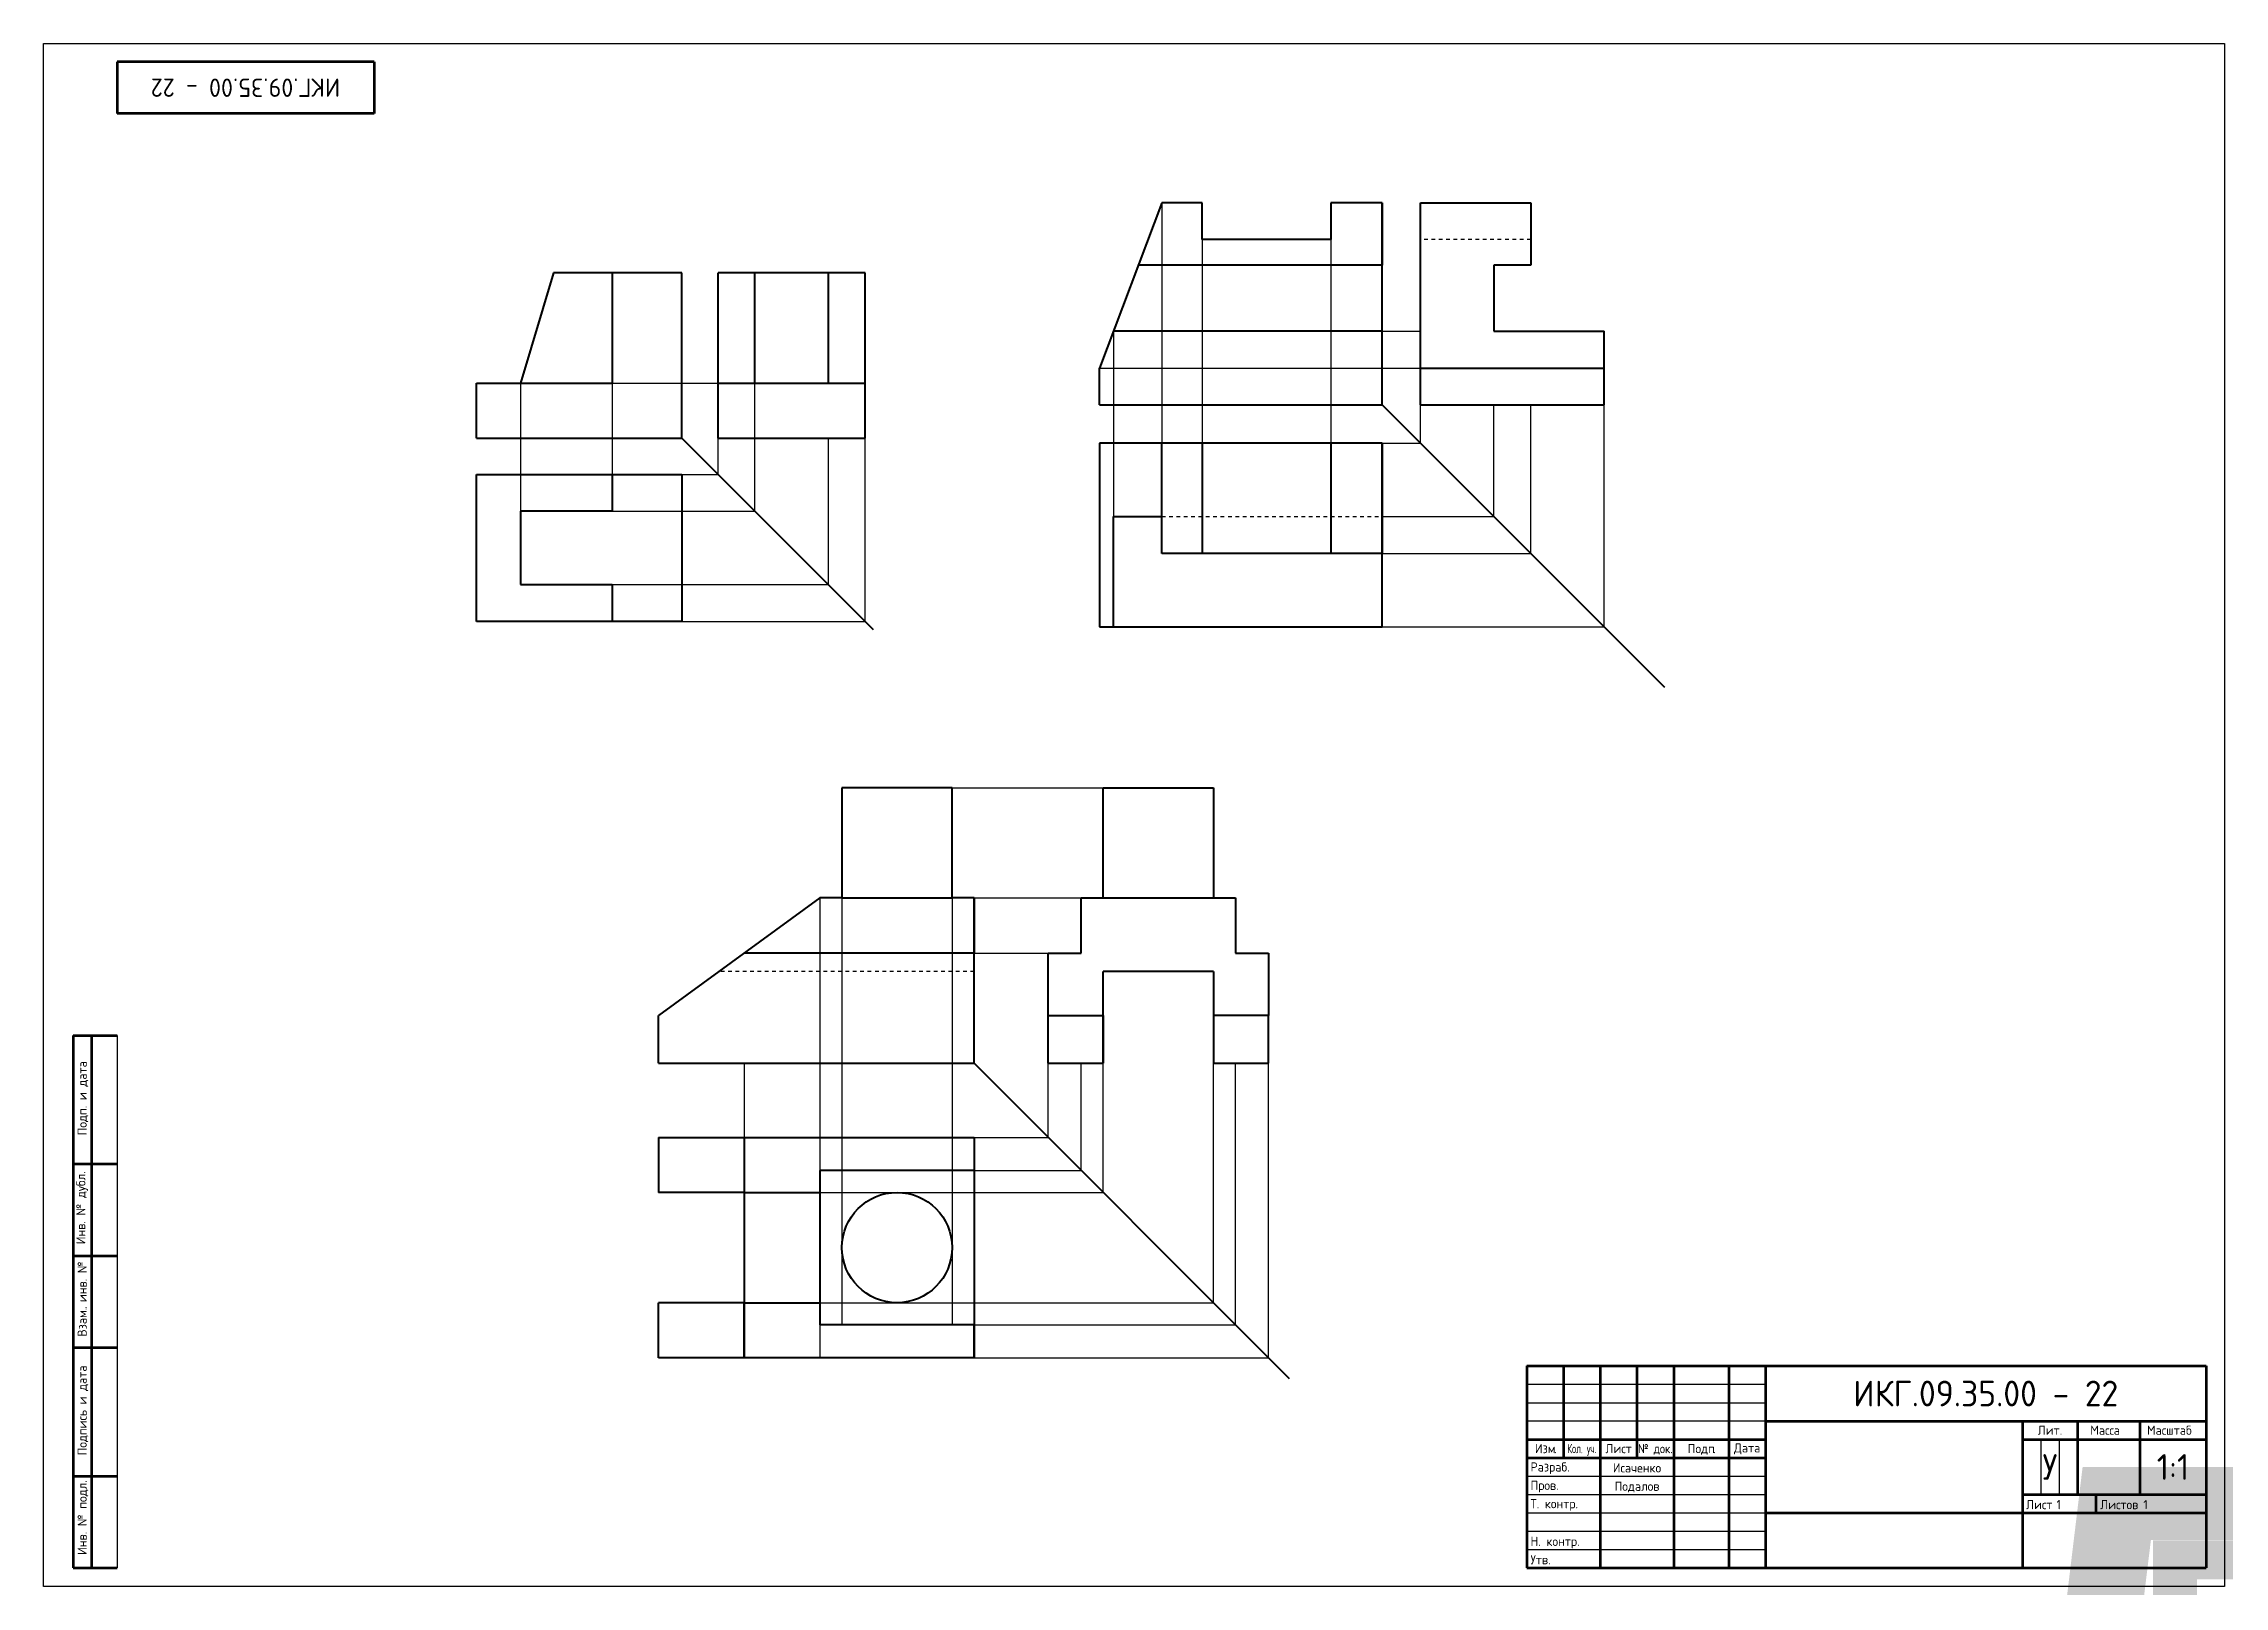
# Model space of a CAD drawing. Header units: millimetres. Extents: x 1453 to 2733, y 2066 to 2679.
# Drawn here: x 1453 to 2047, y 2259 to 2679 of the extents above; entities that cross this region are included whole.
import ezdxf
from ezdxf.enums import TextEntityAlignment as Align

# ---------------------------------------------------------------- set-up
doc = ezdxf.new("R2018")
doc.units = ezdxf.units.MM
doc.linetypes.add('JIS_02_1.0', pattern=[2, 1, -1])
for name, color, linetype in [('Линия связи', 92, 'Continuous'), ('Невидимая', 140, 'JIS_02_1.0'), ('форматки', 7, 'Continuous')]:
    doc.layers.add(name, color=color, linetype=linetype)
doc.layers.add('Основная', color=7, linetype='Continuous', lineweight=40)
doc.styles.add('GOST-2.304_Type-B', font='GOST Common.ttf')
doc.styles.get("Standard").update_dxf_attribs({"font": 'arial.ttf'})

# ---------------------------------------------------------------- blocks, each defined once
blk = doc.blocks.new('ACAD_SPDS_TB_18')
at = {"linetype": 'Continuous', "lineweight": 60}
for p, q in [((-12, 145), (0, 145)), ((-12, 145), (-12, 0)), ((-7, 145), (-7, 0)), ((-12, 110), (0, 110)), ((-12, 85), (0, 85)), ((-12, 60), (0, 60)), ((-12, 25), (0, 25)), ((-12, 0), (0, 0))]:
    blk.add_line(p, q, dxfattribs=at)
at = {"linetype": 'Continuous', "lineweight": 30}
blk.add_line((0, 145), (0, 0), dxfattribs=at)
at = {"style": 'GOST-2.304_Type-B'}
for s, p in [('Подп. и дата', (-8.25, 117.77)), ('Инв. № дубл.', (-8.62, 88.14)), ('Взам. инв. №', (-8.25, 62.96)), ('. ', (-8.25, 70.58)), ('Подпись и дата', (-8.25, 30.64)), ('Инв. № подл.', (-8.25, 3.57))]:
    blk.add_text(s, height=2.5, rotation=90, dxfattribs=at).set_placement(p)
for tag, p in [('ПОДП_ДАТА_2', (-3.5, 127.5)), ('ИНВ_Н_ДУБЛ', (-3.65, 97.5)), ('ВЗАМ_ИНВ_Н', (-3.5, 71.94)), ('ПОДП_ДАТА_1', (-3.5, 42.5)), ('ИНВ_НОМ_ПОДЛ', (-3.5, 12.5))]:
    blk.add_attdef(tag, text='', height=2.5, rotation=90, dxfattribs=at).set_placement(p, align=Align.MIDDLE_CENTER)
at = {"style": 'GOST-2.304_Type-B', "flags": 1}
blk.add_attdef('ИДЕНТИФИКАТОР_НАДПИСИ', (-12.12, -11.58), '', height=2.5, dxfattribs=at)
blk = doc.blocks.new('ACAD_SPDS_TB_08')
at = {"linetype": 'Continuous', "lineweight": 60}
for p, q in [((0, 0), (0, -14)), ((70, 0), (0, 0)), ((70, 0), (70, -14)), ((70, -14), (0, -14))]:
    blk.add_line(p, q, dxfattribs=at)
at = {"style": 'GOST-2.304_Type-B', "flags": 8}
blk.add_attdef('ОБОЗНАЧЕНИЕ_ДОКУМЕНТА', text='', height=5, dxfattribs=at).set_placement((35, -7), align=Align.MIDDLE_CENTER)
at = {"style": 'GOST-2.304_Type-B', "flags": 1}
blk.add_attdef('ИДЕНТИФИКАТОР_НАДПИСИ', (-0.4, -20.95), '', height=2.5, dxfattribs=at)
blk = doc.blocks.new('ACAD_SPDS_TB_06')
at = {"linetype": 'Continuous', "lineweight": 60}
for p, q in [((-185, 55), (0, 55)), ((-185, 55), (-185, 0)), ((-175, 55), (-175, 30)), ((-165, 55), (-165, 0)), ((-155, 55), (-155, 30)), ((-145, 55), (-145, 0)), ((-130, 55), (-130, 0)), ((-120, 55), (-120, 0)), ((0, 55), (0, 0)), ((-120, 40), (0, 40)), ((-185, 35), (-120, 35)), ((-185, 30), (-120, 30)), ((-120, 15), (0, 15)), ((-185, 0), (0, 0))]:
    blk.add_line(p, q, dxfattribs=at)
at = {"linetype": 'Continuous', "lineweight": 25}
for p, q in [((-185, 50), (-120, 50)), ((-185, 45), (-120, 45)), ((-185, 25), (-120, 25)), ((-185, 20), (-120, 20)), ((-185, 15), (-120, 15)), ((-185, 10), (-120, 10)), ((-185, 5), (-120, 5))]:
    blk.add_line(p, q, dxfattribs=at)
at = {"lineweight": 25}
blk.add_line((-120, 40), (-185, 40), dxfattribs=at)
at = {"lineweight": 60}
for p, q in [((-50, 40), (-50, 0)), ((-35, 40), (-35, 20)), ((-18, 40), (-18, 20)), ((-50, 35), (0, 35)), ((-50, 20), (0, 20)), ((-30, 20), (-30, 15))]:
    blk.add_line(p, q, dxfattribs=at)
for p, q in [((-45, 35), (-45, 20)), ((-40, 35), (-40, 20)), ((-130, 20), (-120, 20))]:
    blk.add_line(p, q)
at = {"style": 'GOST-2.304_Type-B'}
for s, p in [('Изм', (-180, 31.25)), ('Лист', (-160, 31.25)), ('Подп', (-137.5, 31.25)), ('Дата', (-125, 31.44))]:
    blk.add_text(s, height=2.5, dxfattribs=at).set_placement(p, align=Align.CENTER)
for s, p in [('.', (-177.56, 31.25)), ('.', (-134.25, 31.25)), ('Разраб.', (-184, 26.25)), ('Пров.', (-184, 21.25)), ('Т. контр.', (-184, 16.25)), ('Лист', (-49.02, 16)), ('Листов', (-28.83, 16)), ('Н. контр.', (-184, 6)), ('Утв.', (-184, 1))]:
    blk.add_text(s, height=2.5, dxfattribs=at).set_placement(p)
at = {"style": 'GOST-2.304_Type-B', "width": 0.70447}
blk.add_text('Кол. уч.', height=2.5, dxfattribs=at).set_placement((-174, 31.25), (-166, 31.25), align=Align.FIT)
at = {"style": 'GOST-2.304_Type-B', "width": 0.9}
blk.add_text('№ док.', height=2.5, dxfattribs=at).set_placement((-150, 31.25), align=Align.CENTER)
at = {"linetype": 'Continuous', "char_height": 2.5, "attachment_point": 5, "style": 'GOST-2.304_Type-B'}
for s, insert, width in [('Лит.', (-42.5, 37.5), 14), ('Масса', (-27.5, 37.5), 14), ('Масштаб', (-10, 37.5), 19)]:
    blk.add_mtext(s, dxfattribs=dict(at, insert=insert, width=width))
at = {"style": 'GOST-2.304_Type-B'}
for tag, p, flags in [('ИДЕНТИФИКАТОР_НАДПИСИ', (-185.34, 60.88), 1), ('ЛИСТ', (-40.73, 16), 8), ('ЛИСТОВ', (-17.07, 16), 8)]:
    blk.add_attdef(tag, p, '', height=2.5, dxfattribs=dict(at, flags=flags))
at = {"style": 'GOST-2.304_Type-B', "flags": 8}
for tag, p in [('ИЗМ_4', (-180, 51)), ('ИЗМ_4_КОЛ_УЧ', (-170, 51)), ('ИЗМ_4_ЛИСТ', (-160, 51)), ('ИЗМ_4_N_ДОК', (-150, 51)), ('ИЗМ_4_ДАТА', (-125, 51)), ('ИЗМ_3', (-180, 46)), ('ИЗМ_3_КОЛ_УЧ', (-170, 46)), ('ИЗМ_3_ЛИСТ', (-160, 46)), ('ИЗМ_3_N_ДОК', (-150, 46)), ('ИЗМ_3_ДАТА', (-125, 46)), ('ИЗМ_2', (-180, 41)), ('ИЗМ_2_КОЛ_УЧ', (-170, 41)), ('ИЗМ_2_ЛИСТ', (-160, 41)), ('ИЗМ_2_N_ДОК', (-150, 41)), ('ИЗМ_2_ДАТА', (-125, 41)), ('ИЗМ_1', (-180, 36)), ('ИЗМ_1_КОЛ_УЧ', (-170, 36)), ('ИЗМ_1_ЛИСТ', (-160, 36)), ('ИЗМ_1_N_ДОК', (-150, 36)), ('ИЗМ_1_ДАТА', (-125, 36)), ('РАЗРАБ_ФИО', (-155, 26)), ('РАЗРАБ_ДАТА', (-125, 26)), ('ТКОНТР_ФИО', (-155, 16)), ('ПРОВ_ФИО', (-155, 21)), ('ТКОНТР_ДАТА', (-125, 16)), ('ПРОВ_ДАТА', (-125, 21)), ('ДОЛЖНОСТЬ_1', (-175, 11)), ('ДОЛЖНОСТЬ_1_ФИО', (-155, 11)), ('ДОЛЖНОСТЬ_1_ДАТА', (-125, 11)), ('НКОНТР_ФИО', (-155, 6)), ('НКОНТР_ДАТА', (-125, 6)), ('УТВ_ФИО', (-155, 1)), ('УТВ_ДАТА', (-125, 1))]:
    blk.add_attdef(tag, text='', height=2.5, dxfattribs=at).set_placement(p, align=Align.CENTER)
at = {"style": 'GOST-2.304_Type-B'}
blk.add_attdef('ОБОЗНАЧЕНИЕ_ДОКУМЕНТА', text='', height=5, dxfattribs=at).set_placement((-60, 47.5), align=Align.MIDDLE_CENTER)
at = {"lineweight": 30, "flags": 104}
for tag, p in [('НАИМЕНОВАНИЕ_ДОКУМЕНТА', (-85, 27.5)), ('ОБОЗНАЧЕНИЕ_МАТЕРИАЛА', (-85, 7.5)), ('НАИМЕНОВАНИЕ_ПРЕДПРИЯТИЯ', (-25, 7.5))]:
    blk.add_attdef(tag, text='', height=3.5, dxfattribs=at).set_placement(p, align=Align.MIDDLE_CENTER)
at = {"style": 'GOST-2.304_Type-B', "flags": 8}
for tag, p in [('Л1', (-47.5, 27.5)), ('Л2', (-42.5, 27.5)), ('Л3', (-37.5, 27.5)), ('МАССА', (-26.5, 27.5)), ('МАСШТАБ', (-9, 27.5))]:
    blk.add_attdef(tag, text='', height=2.5, dxfattribs=at).set_placement(p, align=Align.MIDDLE_CENTER)

msp = doc.modelspace()

# ---------------------------------------------------------------- linework, layer by layer
msp.add_lwpolyline([(1452.79, 2258.69), (1452.79, 2678.69), (2046.79, 2678.69), (2046.79, 2258.69), (1452.79, 2258.69)])
at = {"layer": 'Линия связи'}
for p, q in [((1757.39, 2635.37), (1757.39, 2569.92)), ((1768.39, 2635.37), (1768.39, 2539.92)), ((1803.39, 2635.37), (1803.39, 2539.92)), ((1744.17, 2600.37), (1744.17, 2519.92)), ((1817.39, 2600.37), (1827.84, 2600.37)), ((1636.53, 2561.4), (1636.53, 2594.53)), ((1740.39, 2590.37), (1827.84, 2590.37)), ((1582.66, 2586.27), (1582.66, 2551.4)), ((1607.66, 2586.27), (1607.66, 2561.4)), ((1607.66, 2586.27), (1636.53, 2586.27)), ((1646.53, 2551.4), (1646.53, 2586.27)), ((1827.84, 2569.92), (1827.84, 2580.37)), ((1847.84, 2549.92), (1847.84, 2580.37)), ((1857.84, 2539.92), (1857.84, 2580.37)), ((1877.84, 2519.92), (1877.84, 2580.37)), ((1666.53, 2531.4), (1666.53, 2571.27)), ((1676.53, 2521.4), (1676.53, 2571.27)), ((1817.39, 2569.92), (1827.84, 2569.92)), ((1626.66, 2561.4), (1636.53, 2561.4)), ((1607.66, 2551.4), (1646.53, 2551.4)), ((1817.39, 2549.92), (1847.84, 2549.92)), ((1817.39, 2539.92), (1857.84, 2539.92)), ((1607.66, 2531.4), (1666.53, 2531.4)), ((1626.66, 2521.4), (1676.53, 2521.4)), ((1817.39, 2519.92), (1877.84, 2519.92)), ((1700.24, 2476.09), (1741.43, 2476.09)), ((1664.24, 2446.09), (1664.24, 2320.91)), ((1670.24, 2446.09), (1670.24, 2329.91)), ((1700.24, 2446.09), (1700.24, 2329.91)), ((1706.24, 2446.09), (1735.43, 2446.09)), ((1706.24, 2431.09), (1726.43, 2431.09)), ((1643.62, 2401.09), (1643.62, 2320.91)), ((1726.43, 2380.91), (1726.43, 2401.09)), ((1735.43, 2371.91), (1735.43, 2401.09)), ((1741.43, 2365.91), (1741.43, 2401.09)), ((1771.43, 2335.91), (1771.43, 2401.09)), ((1777.43, 2329.91), (1777.43, 2401.09)), ((1786.43, 2320.91), (1786.43, 2401.09)), ((1706.24, 2380.91), (1726.43, 2380.91)), ((1706.24, 2371.91), (1735.43, 2371.91)), ((1643.62, 2365.91), (1741.43, 2365.91)), ((1643.62, 2335.91), (1771.43, 2335.91)), ((1706.24, 2329.91), (1777.43, 2329.91)), ((1706.24, 2320.91), (1786.43, 2320.91))]:
    msp.add_line(p, q, dxfattribs=at)
at = {"layer": 'Невидимая'}
for p, q in [((1857.84, 2625.37), (1827.84, 2625.37)), ((1757.39, 2549.92), (1817.39, 2549.92)), ((1706.24, 2426.09), (1636.74, 2426.09))]:
    msp.add_line(p, q, dxfattribs=at)
at = {"layer": 'Основная'}
for p, q in [((1757.39, 2635.37), (1740.39, 2590.37)), ((1768.39, 2635.37), (1757.39, 2635.37)), ((1768.39, 2625.37), (1768.39, 2635.37)), ((1817.39, 2635.37), (1803.39, 2635.37)), ((1803.39, 2635.37), (1803.39, 2625.37)), ((1817.39, 2600.37), (1817.39, 2635.37)), ((1817.39, 2635.37), (1817.39, 2618.37)), ((1827.84, 2580.37), (1827.84, 2635.37)), ((1827.84, 2635.37), (1857.84, 2635.37)), ((1857.84, 2635.37), (1857.84, 2618.37)), ((1803.39, 2625.37), (1768.39, 2625.37)), ((1591.66, 2616.27), (1582.66, 2586.27)), ((1607.66, 2616.27), (1591.66, 2616.27)), ((1626.66, 2616.27), (1607.66, 2616.27)), ((1607.66, 2616.27), (1607.66, 2586.27)), ((1626.66, 2571.27), (1626.66, 2616.27)), ((1636.53, 2571.27), (1636.53, 2616.27)), ((1676.53, 2616.27), (1636.53, 2616.27)), ((1646.53, 2586.27), (1646.53, 2616.27)), ((1666.53, 2586.27), (1666.53, 2616.27)), ((1676.53, 2571.27), (1676.53, 2616.27)), ((1817.39, 2618.37), (1750.97, 2618.37)), ((1857.84, 2618.37), (1847.84, 2618.37)), ((1847.84, 2618.37), (1847.84, 2600.37)), ((1757.39, 2600.37), (1744.17, 2600.37)), ((1817.39, 2600.37), (1757.39, 2600.37)), ((1817.39, 2580.37), (1817.39, 2600.37)), ((1847.84, 2600.37), (1877.84, 2600.37)), ((1877.84, 2580.37), (1877.84, 2600.37)), ((1740.39, 2580.37), (1740.39, 2590.37)), ((1827.84, 2590.37), (1877.84, 2590.37)), ((1570.66, 2571.27), (1570.66, 2586.27)), ((1570.66, 2586.27), (1582.66, 2586.27)), ((1582.66, 2586.27), (1607.66, 2586.27)), ((1636.53, 2586.27), (1676.53, 2586.27)), ((1740.39, 2580.37), (1817.39, 2580.37)), ((1817.39, 2580.37), (1894.24, 2503.52)), ((1827.84, 2580.37), (1877.84, 2580.37)), ((1570.66, 2571.27), (1626.66, 2571.27)), ((1626.66, 2571.27), (1678.76, 2519.17)), ((1636.53, 2571.27), (1676.53, 2571.27)), ((1740.39, 2569.92), (1740.39, 2519.92)), ((1817.39, 2569.92), (1740.39, 2569.92)), ((1757.39, 2539.92), (1757.39, 2569.92)), ((1768.39, 2569.92), (1768.39, 2539.92)), ((1803.39, 2569.92), (1803.39, 2539.92)), ((1817.39, 2519.92), (1817.39, 2569.92)), ((1817.39, 2569.92), (1817.39, 2539.92)), ((1570.66, 2561.4), (1626.66, 2561.4)), ((1570.66, 2521.4), (1570.66, 2561.4)), ((1607.66, 2561.4), (1607.66, 2551.4)), ((1626.66, 2561.4), (1626.66, 2521.4)), ((1607.66, 2551.4), (1582.66, 2551.4)), ((1582.66, 2551.4), (1582.66, 2531.4)), ((1744.17, 2519.92), (1744.17, 2549.92)), ((1744.17, 2549.92), (1757.39, 2549.92)), ((1817.39, 2539.92), (1757.39, 2539.92)), ((1582.66, 2531.4), (1607.66, 2531.4)), ((1607.66, 2531.4), (1607.66, 2521.4)), ((1626.66, 2521.4), (1570.66, 2521.4)), ((1740.39, 2519.92), (1817.39, 2519.92)), ((1700.24, 2476.09), (1670.24, 2476.09)), ((1670.24, 2476.09), (1670.24, 2446.09)), ((1700.24, 2446.09), (1700.24, 2476.09)), ((1741.43, 2446.09), (1741.43, 2476.09)), ((1741.43, 2476.09), (1771.43, 2476.09)), ((1771.43, 2476.09), (1771.43, 2446.09)), ((1664.24, 2446.09), (1620.24, 2414.09)), ((1670.24, 2446.09), (1664.24, 2446.09)), ((1670.24, 2446.09), (1700.24, 2446.09)), ((1706.24, 2446.09), (1700.24, 2446.09)), ((1706.24, 2431.09), (1706.24, 2446.09)), ((1706.24, 2446.09), (1706.24, 2431.09)), ((1735.43, 2431.09), (1735.43, 2446.09)), ((1735.43, 2446.09), (1741.43, 2446.09)), ((1741.43, 2446.09), (1771.43, 2446.09)), ((1771.43, 2446.09), (1777.43, 2446.09)), ((1777.43, 2446.09), (1777.43, 2431.09)), ((1706.24, 2431.09), (1643.62, 2431.09)), ((1706.24, 2401.09), (1706.24, 2431.09)), ((1726.43, 2414.09), (1726.43, 2431.09)), ((1726.43, 2431.09), (1735.43, 2431.09)), ((1777.43, 2431.09), (1786.43, 2431.09)), ((1786.43, 2431.09), (1786.43, 2414.09)), ((1741.43, 2401.09), (1741.43, 2426.09)), ((1771.43, 2426.09), (1741.43, 2426.09)), ((1771.43, 2426.09), (1771.43, 2414.09)), ((1620.24, 2401.09), (1620.24, 2414.09)), ((1726.43, 2401.09), (1726.43, 2414.09)), ((1726.43, 2414.09), (1741.43, 2414.09)), ((1741.43, 2414.09), (1741.43, 2401.09)), ((1786.43, 2414.09), (1771.43, 2414.09)), ((1771.43, 2414.09), (1771.43, 2401.09)), ((1786.43, 2401.09), (1786.43, 2414.09)), ((1620.24, 2401.09), (1706.24, 2401.09)), ((1706.24, 2401.09), (1792.08, 2315.26)), ((1726.43, 2401.09), (1741.43, 2401.09)), ((1771.43, 2401.09), (1786.43, 2401.09)), ((1620.24, 2380.91), (1706.24, 2380.91)), ((1620.24, 2380.91), (1620.24, 2365.91)), ((1643.62, 2380.91), (1643.62, 2365.91)), ((1706.24, 2380.91), (1706.24, 2320.91)), ((1706.24, 2371.91), (1664.24, 2371.91)), ((1664.24, 2371.91), (1664.24, 2329.91)), ((1643.62, 2365.91), (1620.24, 2365.91)), ((1643.62, 2365.91), (1643.62, 2320.91)), ((1643.62, 2365.91), (1664.24, 2365.91)), ((1620.24, 2320.91), (1620.24, 2335.91)), ((1643.62, 2335.91), (1620.24, 2335.91)), ((1643.62, 2320.91), (1643.62, 2335.91)), ((1643.62, 2335.91), (1664.24, 2335.91)), ((1706.24, 2329.91), (1664.24, 2329.91)), ((1706.24, 2320.91), (1706.24, 2329.91)), ((1706.24, 2320.91), (1620.24, 2320.91))]:
    msp.add_line(p, q, dxfattribs=at)
msp.add_circle((1685.24, 2350.91), 15, dxfattribs=at)

# ---------------------------------------------------------------- block references
msp.add_blockref('ACAD_SPDS_TB_18', (1472.79, 2263.69))
at = {"layer": 'форматки'}
ref = msp.add_blockref('ACAD_SPDS_TB_08', (1472.79, 2673.69), dxfattribs=at)
ref.add_attrib('ОБОЗНАЧЕНИЕ_ДОКУМЕНТА', 'ИКГ.09.35.00 - 22', dxfattribs={"layer": '0', "height": 5, "rotation": 180, "style": 'GOST-2.304_Type-B'}).set_placement((1507.79, 2666.69), align=Align.MIDDLE_CENTER)
ref = msp.add_blockref('ACAD_SPDS_TB_06', (2041.79, 2263.69), dxfattribs=at)
lines = msp.add_mtext('Детали', dxfattribs={"layer": '0', "insert": (1956.79, 2291.19), "char_height": 174.857, "attachment_point": 1})
ref.add_attrib('НАИМЕНОВАНИЕ_ДОКУМЕНТА', '', (1956.79, 2291.19), dxfattribs={"flags": 104}).embed_mtext(lines)
lines = msp.add_mtext('ГГУ МС-12', dxfattribs={"layer": '0', "insert": (2016.79, 2271.19), "char_height": 96, "attachment_point": 1})
ref.add_attrib('НАИМЕНОВАНИЕ_ПРЕДПРИЯТИЯ', '', (2016.79, 2271.19), dxfattribs={"flags": 104}).embed_mtext(lines)
ref.add_attrib('ОБОЗНАЧЕНИЕ_ДОКУМЕНТА', 'ИКГ.09.35.00 - 22', dxfattribs={"layer": '0', "height": 7, "style": 'GOST-2.304_Type-B'}).set_placement((1981.79, 2311.19), align=Align.MIDDLE_CENTER)
ref.add_attrib('ЛИСТ', '1', (2001.06, 2279.69), dxfattribs={"layer": '0', "height": 2.5, "style": 'GOST-2.304_Type-B'})
ref.add_attrib('ЛИСТОВ', '1', (2024.72, 2279.69), dxfattribs={"layer": '0', "height": 2.5, "style": 'GOST-2.304_Type-B'})
ref.add_attrib('МАСШТАБ', '1:1', dxfattribs={"layer": '0', "height": 7, "style": 'GOST-2.304_Type-B'}).set_placement((2032.79, 2291.19), align=Align.MIDDLE_CENTER)
ref.add_attrib('РАЗРАБ_ФИО', 'Исаченко', dxfattribs={"layer": '0', "height": 2.5, "style": 'GOST-2.304_Type-B'}).set_placement((1886.79, 2289.69), align=Align.CENTER)
ref.add_attrib('ПРОВ_ФИО', 'Подалов', dxfattribs={"layer": '0', "height": 2.5, "style": 'GOST-2.304_Type-B'}).set_placement((1886.79, 2284.69), align=Align.CENTER)
ref.add_attrib('Л2', 'У', dxfattribs={"layer": '0', "height": 7, "style": 'GOST-2.304_Type-B'}).set_placement((1999.29, 2291.19), align=Align.MIDDLE_CENTER)

doc.saveas('drawing.dxf')
